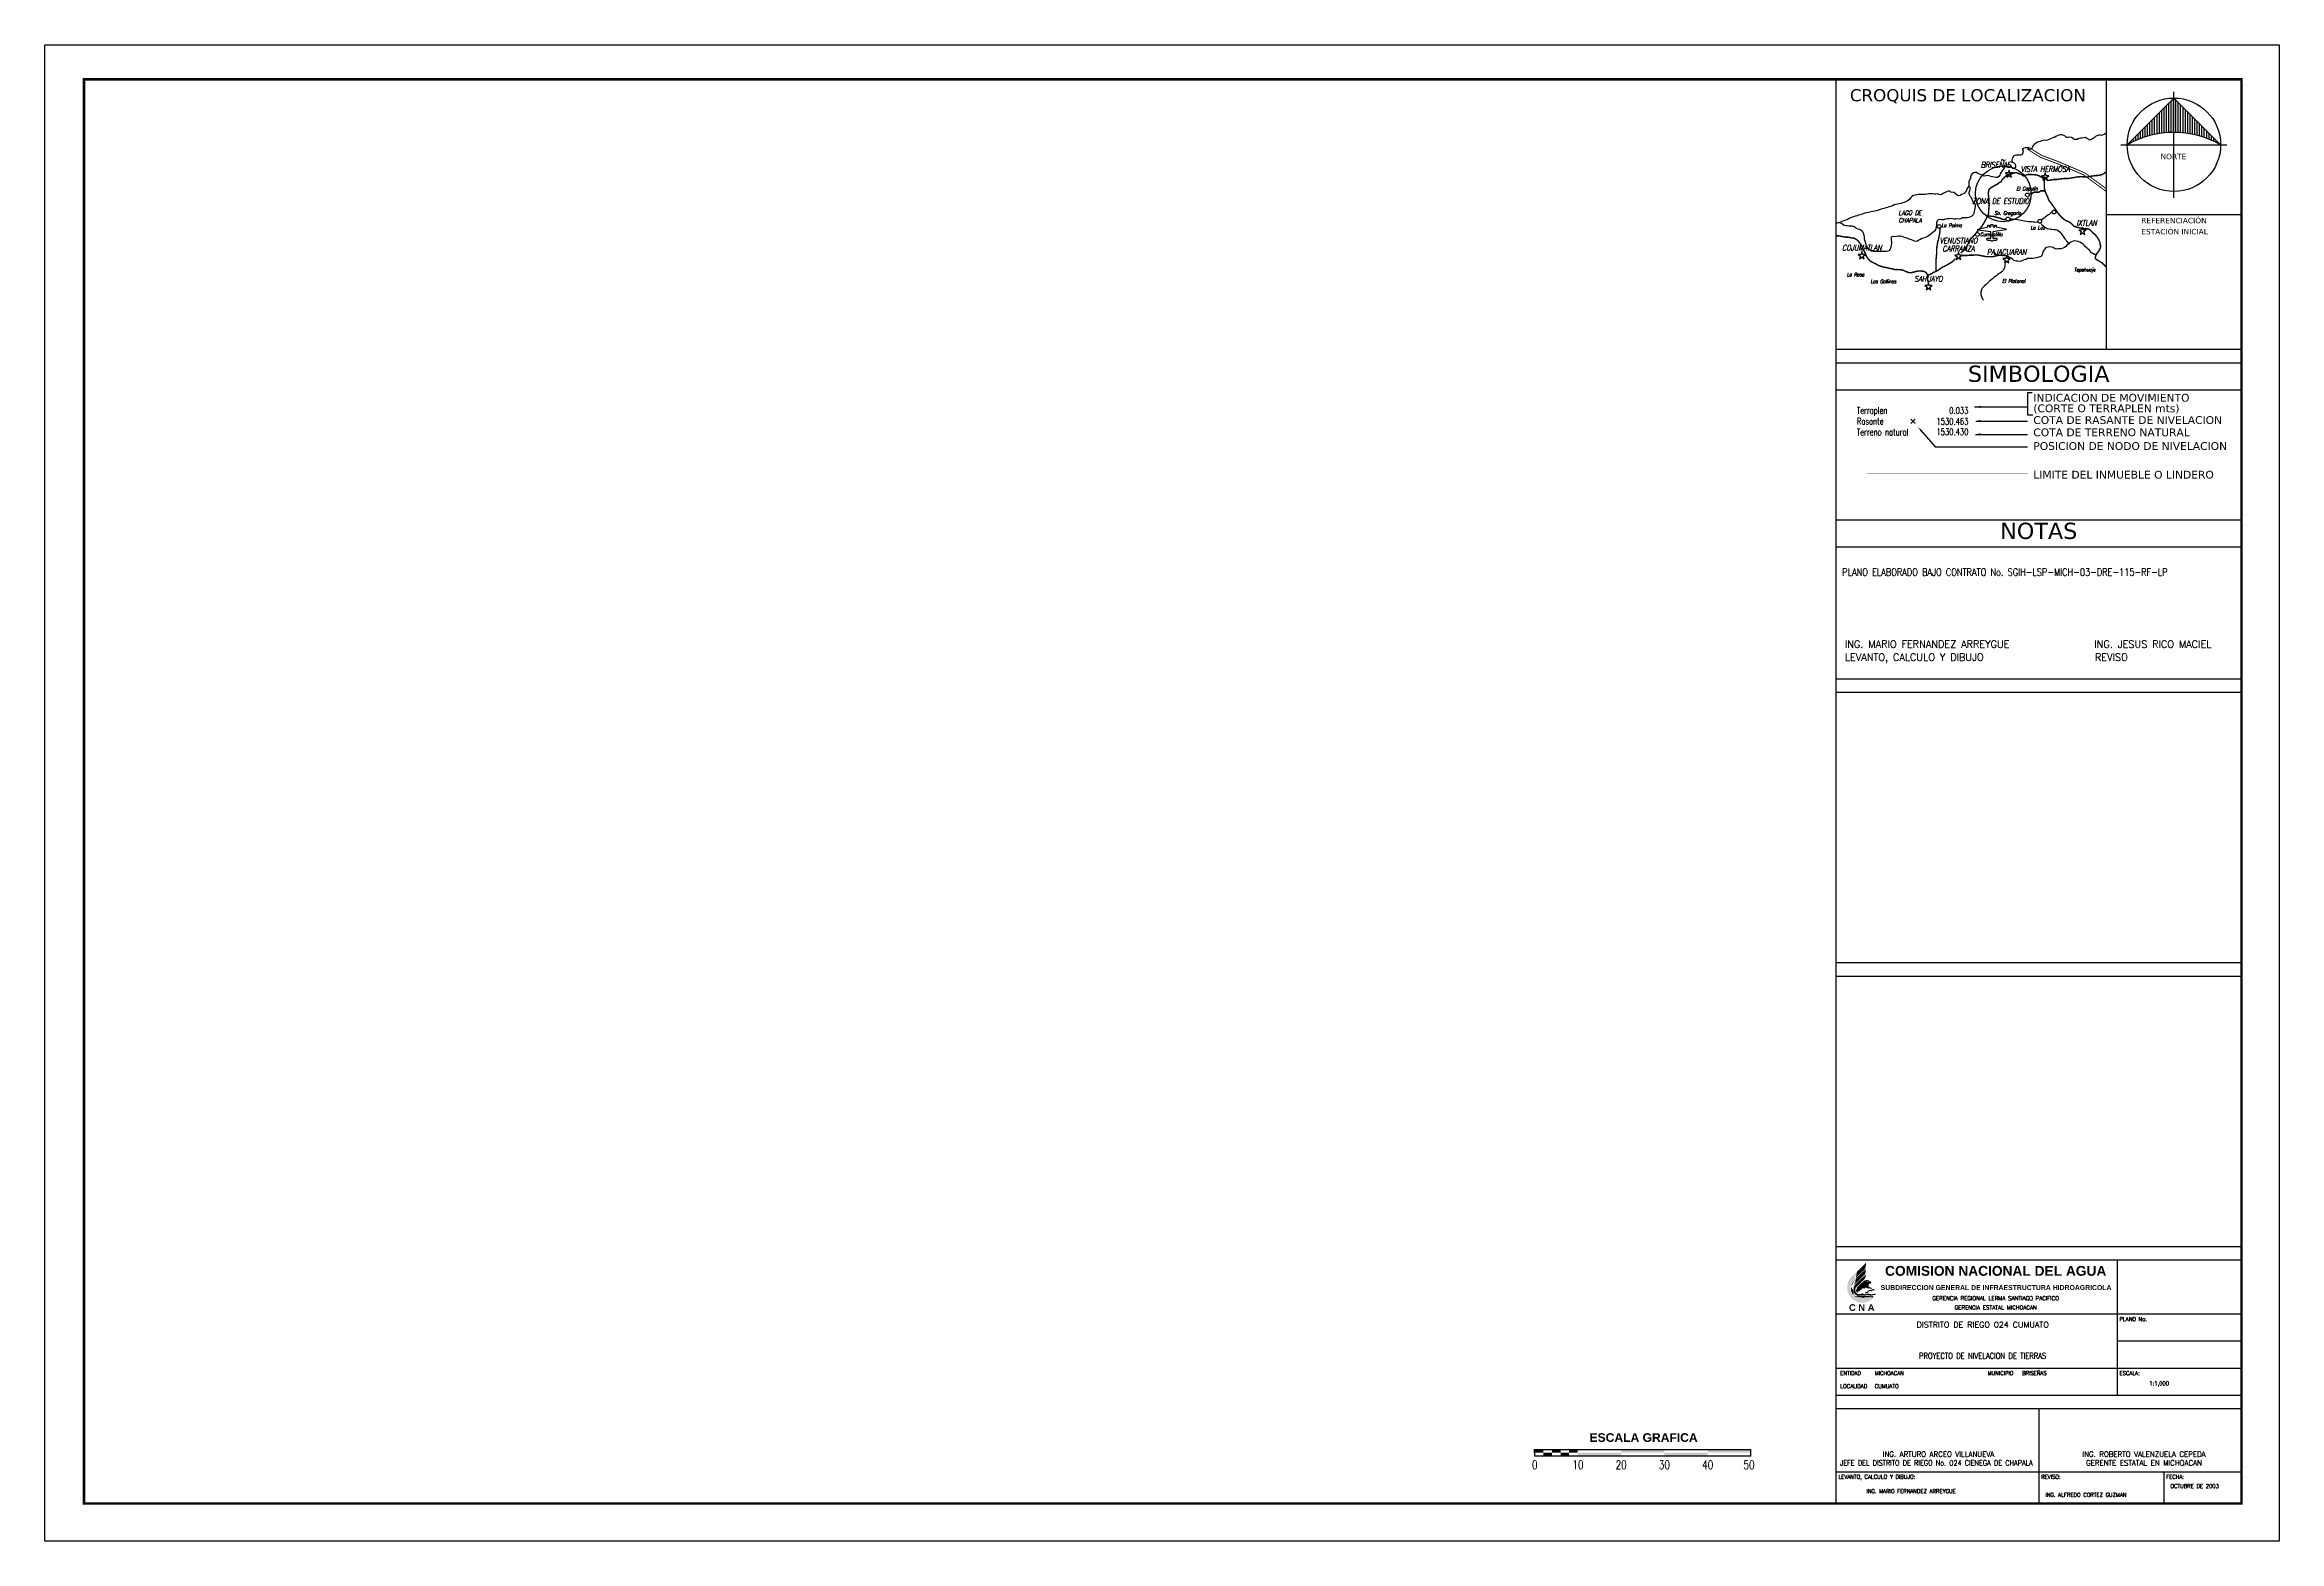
# Model space of a CAD drawing. Extents: x -258 to 258, y -173 to 173.
import ezdxf
from ezdxf.enums import TextEntityAlignment as Align

# ---------------------------------------------------------------- set-up
doc = ezdxf.new("R2010")
doc.units = 0
doc.header["$MEASUREMENT"] = 0
doc.header["$PDMODE"] = 3
doc.header["$PDSIZE"] = 0.5
doc.layers.get('0').update_dxf_attribs({"linetype": 'CONTINUOUS'})
for name, color, linetype in [('cotas', 7, 'CONTINUOUS'), ('CURVASTN', 3, 'CONTINUOUS'), ('LINEALMP', 3, 'CONTINUOUS'), ('PP', 7, 'CONTINUOUS'), ('prov', 7, 'CONTINUOUS')]:
    doc.layers.add(name, color=color, linetype=linetype)
doc.styles.add('ROMANS', font='romans.shx')
doc.styles.add('SANSSERIFBOLD', font='SASB____.pfb')
doc.styles.add('SS', font='verdana.TTF', dxfattribs={"width": 0.9})

# ---------------------------------------------------------------- blocks, each defined once
blk = doc.blocks.new('CITY')
blk.add_lwpolyline([(-1.01, -1.39), (0, -0.66), (1.01, -1.39), (0.62, -0.2), (1.63, 0.53), (0.39, 0.53), (0, 1.72), (-0.39, 0.53), (-1.63, 0.53), (-0.62, -0.2)], close=True)
at = {"style": 'ROMANS', "oblique": 12, "width": 0.75}
blk.add_attdef('CIUDAD', text='', height=2.5, dxfattribs=at).set_placement((0, 2.22), align=Align.CENTER)
blk = doc.blocks.new('terraplenn')
at = {"layer": 'cotas', "color": 5}
blk.add_point((0, 0), dxfattribs=at)
at = {"layer": 'cotas', "color": 5, "style": 'ROMANS', "width": 0.75}
for s, p in [('Terraplen', (-4.06, 0.55)), ('Rasante', (-4.06, -0.23)), ('Terreno natural', (-4.06, -1.01))]:
    blk.add_text(s, height=0.48, dxfattribs=at).set_placement(p)
at = {"layer": 'cotas', "color": 5, "style": 'ROMANS', "width": 0.75, "flags": 4}
for tag, p in [('TERRAPLEN', (4, 0.54)), ('RASANTE', (4, -0.24)), ('TERRENONATURAL', (4, -1))]:
    blk.add_attdef(tag, text='', height=0.48, dxfattribs=at).set_placement(p, align=Align.RIGHT)

msp = doc.modelspace()

# ---------------------------------------------------------------- hatches: boundary and pattern name
at = {"layer": 'PP'}
h = msp.add_hatch(dxfattribs=at)
h.set_pattern_fill('LINE', scale=4.374944, angle=90, style=0)
h.set_pattern_definition([(90, (-300.42614, -197.4655), (-0.54686806, 1e-12), [])])
edge = h.paths.add_edge_path()
edge.add_arc((233.94, 130.88), 21.86, 60.3716, 119.6284, ccw=False)
edge.add_line((244.75, 149.88), (233.94, 160.69))
edge.add_line((233.94, 160.69), (223.14, 149.88))
for points in [[(160.46, -110.89), (159.45, -111.81), (159.39, -111.87), (159.32, -111.93), (159.26, -112), (159.21, -112.06), (159.15, -112.13), (159.09, -112.2), (159.04, -112.27), (158.99, -112.34), (158.94, -112.41), (158.89, -112.48), (158.85, -112.56), (158.8, -112.64), (158.76, -112.71), (158.73, -112.79), (158.69, -112.87), (158.66, -112.95), (158.63, -113.04), (158.6, -113.12), (158.57, -113.2), (158.54, -113.29), (158.52, -113.37), (158.5, -113.46), (158.49, -113.54), (158.47, -113.63), (158.46, -113.71), (158.44, -113.81), (158.43, -113.9), (158.42, -113.99), (158.41, -114.09), (158.41, -114.18), (158.41, -114.27), (158.41, -114.37), (158.41, -114.46), (158.41, -114.55), (158.42, -114.65), (158.43, -114.74), (158.44, -114.83), (158.46, -114.92), (158.48, -115.02), (158.5, -115.11), (158.52, -115.2), (158.54, -115.29), (158.57, -115.38), (158.6, -115.47), (158.63, -115.55), (158.67, -115.64), (158.7, -115.73), (158.74, -115.81), (158.78, -115.9), (158.83, -115.98), (158.87, -116.06), (158.92, -116.14), (158.97, -116.22), (159.02, -116.3), (159.08, -116.37), (159.13, -116.45), (159.19, -116.52), (159.25, -116.59), (159.31, -116.66), (159.38, -116.73), (159.44, -116.8), (159.51, -116.86), (159.58, -116.92), (159.65, -116.99), (159.72, -117.04), (159.79, -117.1), (159.87, -117.16), (159.94, -117.21), (160.02, -117.27), (160.1, -117.32), (160.18, -117.37), (160.26, -117.42), (160.34, -117.46), (160.42, -117.5), (160.51, -117.54), (160.59, -117.58), (160.68, -117.62), (160.77, -117.65), (160.85, -117.69), (160.94, -117.71), (161.03, -117.74), (161.12, -117.76), (161.22, -117.78), (161.31, -117.8), (161.4, -117.82), (161.49, -117.83), (161.58, -117.84), (161.68, -117.85), (161.77, -117.86), (161.86, -117.86), (161.96, -117.86), (162.05, -117.86), (162.14, -117.85), (162.24, -117.85), (162.33, -117.84), (162.42, -117.82), (162.51, -117.81), (162.61, -117.79), (162.7, -117.77), (162.79, -117.75), (162.88, -117.72), (162.97, -117.7), (163.06, -117.67), (163.14, -117.63), (163.23, -117.59), (163.32, -117.56), (163.4, -117.52), (163.48, -117.48), (163.57, -117.43), (163.65, -117.38), (163.73, -117.34), (163.81, -117.28), (163.88, -117.23), (163.96, -117.18), (164.03, -117.12), (164.1, -117.06), (164.17, -117), (164.24, -116.93), (164.31, -116.87), (164.37, -116.8), (164.44, -116.73), (164.41, -116.72), (164.38, -116.71), (164.35, -116.71), (164.33, -116.71), (164.3, -116.7), (164.27, -116.7), (164.22, -116.7), (164.17, -116.71), (164.11, -116.71), (164.06, -116.72), (164.01, -116.73), (163.96, -116.74), (163.91, -116.76), (163.86, -116.78), (163.82, -116.8), (163.78, -116.81), (163.75, -116.82), (163.71, -116.84), (163.68, -116.84), (163.64, -116.85), (163.6, -116.85), (163.57, -116.85), (163.53, -116.85), (163.49, -116.85), (163.46, -116.84), (163.42, -116.83), (163.39, -116.82), (163.29, -116.79), (163.2, -116.76), (163.1, -116.74), (163.01, -116.72), (162.97, -116.71), (162.94, -116.7), (162.9, -116.69), (162.86, -116.69), (162.82, -116.68), (162.78, -116.69), (162.75, -116.69), (162.71, -116.69), (162.67, -116.7), (162.64, -116.71), (162.6, -116.72), (162.56, -116.74), (162.52, -116.76), (162.47, -116.79), (162.42, -116.81), (162.37, -116.82), (162.32, -116.84), (162.28, -116.85), (162.24, -116.86), (162.2, -116.86), (162.16, -116.86), (162.12, -116.86), (162.09, -116.86), (162.05, -116.85), (162.01, -116.85), (161.97, -116.83), (161.93, -116.82), (161.9, -116.81), (161.86, -116.79), (161.83, -116.77), (161.79, -116.75), (161.75, -116.74), (161.71, -116.73), (161.68, -116.72), (161.64, -116.71), (161.6, -116.7), (161.56, -116.7), (161.52, -116.7), (161.48, -116.71), (161.44, -116.71), (161.38, -116.73), (161.32, -116.74), (161.26, -116.75), (161.19, -116.76), (161.13, -116.76), (161.07, -116.76), (161, -116.76), (160.94, -116.76), (160.87, -116.75), (160.81, -116.75), (160.74, -116.74), (160.68, -116.73), (160.61, -116.71), (160.55, -116.69), (160.49, -116.68), (160.43, -116.65), (160.37, -116.63), (160.31, -116.6), (160.25, -116.58), (160.19, -116.55), (160.13, -116.51), (160.08, -116.48), (160.02, -116.44), (159.97, -116.4), (159.92, -116.36), (159.87, -116.32), (159.82, -116.28), (159.78, -116.23), (159.73, -116.18), (159.69, -116.13), (159.65, -116.08), (159.61, -116.03), (159.57, -115.97), (159.52, -115.9), (159.48, -115.83), (159.44, -115.76), (159.41, -115.7), (159.37, -115.63), (159.34, -115.55), (159.31, -115.48), (159.28, -115.41), (159.26, -115.33), (159.23, -115.26), (159.21, -115.18), (159.19, -115.11), (159.18, -115.03), (159.17, -114.95), (159.15, -114.88), (159.14, -114.81), (159.14, -114.74), (159.13, -114.67), (159.13, -114.6), (159.13, -114.53), (159.13, -114.46), (159.14, -114.39), (159.14, -114.32), (159.15, -114.25), (159.17, -114.18), (159.18, -114.11), (159.2, -114.04), (159.22, -113.97), (159.25, -113.88), (159.28, -113.78), (159.32, -113.69), (159.35, -113.6), (159.39, -113.51), (159.43, -113.42), (159.48, -113.33), (159.52, -113.25), (159.57, -113.16), (159.62, -113.08), (159.67, -113), (159.73, -112.91), (159.78, -112.83), (159.84, -112.76), (159.91, -112.68), (159.97, -112.6), (160.03, -112.53), (160.1, -112.46), (160.17, -112.39), (160.24, -112.32)], [(162.64, -111.32), (162.65, -111.29), (162.67, -111.35), (162.68, -111.4), (162.68, -111.46), (162.69, -111.52), (162.69, -111.57), (162.69, -111.63), (162.69, -111.69), (162.69, -111.75), (162.68, -111.8), (162.67, -111.86), (162.66, -111.92), (162.65, -111.97), (162.63, -112.03), (162.61, -112.08), (162.59, -112.14), (162.57, -112.19), (162.54, -112.24), (162.51, -112.29), (162.48, -112.34), (160.58, -114.19), (160.55, -114.22), (160.52, -114.25), (160.49, -114.29), (160.46, -114.32), (160.43, -114.36), (160.41, -114.4), (160.39, -114.44), (160.37, -114.48), (160.35, -114.53), (160.34, -114.57), (160.33, -114.61), (160.32, -114.66), (160.31, -114.7), (160.31, -114.75), (160.3, -114.79), (160.3, -114.84), (160.3, -114.89), (160.3, -114.94), (160.3, -114.99), (160.3, -115.04), (160.31, -115.09), (160.31, -115.14), (160.32, -115.19), (160.34, -115.24), (160.35, -115.29), (160.37, -115.34), (160.39, -115.38), (160.41, -115.43), (160.44, -115.47), (160.46, -115.52), (160.49, -115.56), (160.52, -115.6), (160.56, -115.64), (160.59, -115.67), (160.63, -115.71), (160.67, -115.74), (160.71, -115.77), (160.75, -115.8), (160.79, -115.83), (160.83, -115.85), (160.89, -115.87), (160.95, -115.88), (161, -115.88), (161.06, -115.88), (161.12, -115.88), (161.18, -115.88), (161.23, -115.88), (161.29, -115.87), (161.35, -115.86), (161.46, -115.84), (161.57, -115.81), (161.69, -115.79), (161.8, -115.76), (161.83, -115.75), (161.87, -115.74), (161.9, -115.73), (161.93, -115.73), (161.97, -115.72), (162, -115.72), (162.04, -115.73), (162.07, -115.73), (162.1, -115.74), (162.13, -115.75), (162.16, -115.76), (162.19, -115.78), (162.22, -115.8), (162.32, -115.84), (162.41, -115.87), (162.51, -115.91), (162.55, -115.91), (162.59, -115.91), (162.63, -115.9), (162.67, -115.9), (162.71, -115.89), (162.74, -115.88), (162.78, -115.87), (162.81, -115.85), (162.86, -115.83), (162.91, -115.81), (162.96, -115.8), (163.01, -115.78), (163.06, -115.77), (163.11, -115.76), (163.16, -115.76), (163.21, -115.76), (163.26, -115.76), (163.31, -115.76), (163.36, -115.76), (163.41, -115.77), (163.46, -115.78), (163.51, -115.79), (163.62, -115.82), (163.72, -115.85), (163.83, -115.89), (163.87, -115.9), (163.91, -115.91), (163.95, -115.92), (163.99, -115.92), (164.03, -115.92), (164.07, -115.92), (164.11, -115.91), (164.15, -115.9), (164.19, -115.89), (164.28, -115.87), (164.36, -115.85), (164.45, -115.84), (164.54, -115.82), (164.63, -115.81), (164.72, -115.8), (164.81, -115.79), (164.9, -115.79), (164.91, -115.78), (164.93, -115.78), (164.94, -115.78), (164.95, -115.78), (164.96, -115.79), (164.98, -115.79), (164.99, -115.8), (164.99, -115.81), (165, -115.82), (165, -115.85), (164.99, -115.88), (164.97, -115.91), (164.96, -115.94), (164.94, -115.97), (164.92, -115.99), (164.9, -116.01), (164.88, -116.04), (164.86, -116.05), (164.78, -116.06), (164.7, -116.06), (164.62, -116.07), (164.54, -116.08), (164.46, -116.09), (164.38, -116.11), (164.3, -116.13), (164.22, -116.15), (164.15, -116.17), (164.07, -116.2), (164.04, -116.21), (164, -116.22), (163.97, -116.23), (163.93, -116.24), (163.9, -116.24), (163.86, -116.24), (163.82, -116.24), (163.79, -116.24), (163.75, -116.24), (163.71, -116.23), (163.68, -116.22), (163.65, -116.2), (163.61, -116.19), (163.55, -116.17), (163.5, -116.15), (163.44, -116.13), (163.38, -116.12), (163.32, -116.11), (163.26, -116.1), (163.19, -116.09), (163.14, -116.09), (163.09, -116.09), (163.04, -116.09), (162.99, -116.1), (162.93, -116.11), (162.88, -116.12), (162.83, -116.13), (162.78, -116.15), (162.73, -116.17), (162.68, -116.19), (162.64, -116.2), (162.6, -116.21), (162.56, -116.22), (162.52, -116.23), (162.48, -116.23), (162.44, -116.24), (162.4, -116.23), (162.36, -116.23), (162.32, -116.23), (162.28, -116.22), (162.24, -116.21), (162.2, -116.2), (162.16, -116.18), (162.09, -116.15), (162.03, -116.13), (161.95, -116.11), (161.88, -116.09), (161.81, -116.07), (161.74, -116.05), (161.68, -116.06), (161.62, -116.06), (161.57, -116.07), (161.51, -116.08), (161.45, -116.09), (161.39, -116.11), (161.34, -116.12), (161.28, -116.14), (161.24, -116.16), (161.19, -116.17), (161.14, -116.18), (161.09, -116.18), (161.05, -116.19), (161, -116.19), (160.95, -116.19), (160.9, -116.19), (160.85, -116.19), (160.81, -116.18), (160.76, -116.17), (160.71, -116.15), (160.67, -116.14), (160.62, -116.12), (160.58, -116.1), (160.54, -116.08), (160.5, -116.05), (160.46, -116.02), (160.42, -115.99), (160.37, -115.95), (160.33, -115.92), (160.3, -115.88), (160.26, -115.84), (160.22, -115.8), (160.19, -115.75), (160.16, -115.71), (160.13, -115.66), (160.1, -115.62), (160.07, -115.57), (160.05, -115.52), (160.03, -115.47), (160.01, -115.42), (160, -115.37), (159.98, -115.31), (159.97, -115.26), (159.96, -115.21), (159.95, -115.15), (159.95, -115.1), (159.95, -115.04), (159.95, -114.99), (159.95, -114.93), (159.95, -114.86), (159.94, -114.8), (159.94, -114.73), (159.94, -114.66), (159.95, -114.59), (159.96, -114.52), (159.97, -114.45), (159.98, -114.38), (159.99, -114.32), (160.01, -114.25), (160.03, -114.18), (160.05, -114.12), (160.07, -114.05), (160.1, -113.99), (160.13, -113.93), (160.16, -113.87), (160.2, -113.81), (160.23, -113.75), (160.27, -113.69), (160.31, -113.63), (160.35, -113.58), (162.61, -111.39), (162.62, -111.36)], [(160.45, -112.25), (160.43, -112.28), (160.42, -112.31), (160.4, -112.33), (160.39, -112.37), (160.38, -112.4), (160.37, -112.43), (160.36, -112.46), (160.19, -113.56), (162.35, -111.47), (162.38, -111.42), (162.42, -111.38), (162.46, -111.33), (162.49, -111.28), (162.52, -111.22), (162.55, -111.17), (162.57, -111.12), (162.6, -111.06), (162.62, -111.01), (162.64, -110.95), (162.66, -110.89), (162.67, -110.83), (162.68, -110.77), (162.69, -110.71), (162.7, -110.65), (162.7, -110.6), (162.71, -110.53), (162.7, -110.48), (162.7, -110.42), (162.7, -110.36), (162.69, -110.3), (162.68, -110.24), (162.67, -110.18), (162.65, -110.12), (162.63, -110.06), (162.61, -110.1), (162.59, -110.14), (162.56, -110.18), (162.53, -110.22), (162.5, -110.25), (162.47, -110.28), (162.43, -110.32), (160.5, -112.2), (160.47, -112.22)], [(162.43, -110.17), (162.47, -110.1), (162.5, -110.03), (162.54, -109.97), (162.57, -109.9), (162.59, -109.83), (162.62, -109.76), (162.64, -109.68), (162.66, -109.61), (162.68, -109.54), (162.7, -109.47), (162.71, -109.39), (162.72, -109.32), (162.73, -109.24), (162.74, -109.17), (162.75, -109.09), (162.75, -109.02), (162.75, -108.94), (162.75, -108.87), (162.74, -108.79), (162.73, -108.72), (162.72, -108.64), (162.71, -108.57), (162.7, -108.49), (162.68, -108.54), (162.67, -108.59), (162.65, -108.63), (162.63, -108.68), (162.61, -108.72), (162.58, -108.77), (162.56, -108.81), (162.53, -108.85), (162.5, -108.89), (162.47, -108.93), (162.43, -108.96), (160.74, -110.61), (160.72, -110.64), (160.69, -110.66), (160.68, -110.69), (160.66, -110.72), (160.64, -110.75), (160.63, -110.78), (160.62, -110.81), (160.61, -110.84), (160.61, -110.87), (160.41, -112.13)], [(161.18, -113.85), (161.28, -113.77), (161.28, -113.76), (161.27, -113.75), (161.26, -113.74), (161.25, -113.73), (161.24, -113.72), (161.23, -113.72), (161.32, -113.64), (161.41, -113.56), (161.5, -113.48), (161.59, -113.4), (161.68, -113.33), (161.77, -113.26), (161.87, -113.19), (161.97, -113.12), (162.07, -113.05), (162.17, -112.98), (162.17, -112.96), (162.17, -112.94), (162.16, -112.92), (162.16, -112.9), (162.15, -112.89), (162.14, -112.87), (162.12, -112.85), (162.19, -112.82), (162.26, -112.79), (162.33, -112.76), (162.4, -112.74), (162.48, -112.71), (162.55, -112.69), (162.62, -112.67), (162.7, -112.66), (162.77, -112.64), (162.84, -112.63), (162.92, -112.62), (163, -112.61), (163.07, -112.61), (163.15, -112.61), (163.22, -112.61), (163.3, -112.61), (163.32, -112.62), (163.33, -112.63), (163.35, -112.64), (163.36, -112.65), (163.37, -112.67), (163.38, -112.68), (163.39, -112.7), (163.39, -112.72), (163.39, -112.74), (163.39, -112.75), (163.39, -112.77), (163.38, -112.79), (163.37, -112.81), (163.36, -112.82), (163.35, -112.83), (163.33, -112.85), (163.31, -112.85), (163.27, -112.86), (163.22, -112.86), (163.17, -112.86), (163.13, -112.86), (163.08, -112.87), (163.04, -112.87), (163, -112.88), (163.01, -112.92), (163.05, -112.95), (163.09, -112.96), (163.13, -112.99), (163.17, -112.97), (163.19, -112.95), (163.21, -112.93), (163.23, -112.91), (163.25, -112.9), (163.27, -112.89), (163.29, -112.88), (163.32, -112.87), (163.34, -112.87), (163.36, -112.86), (163.39, -112.86), (163.41, -112.87), (163.46, -112.86), (163.5, -112.87), (163.55, -112.87), (163.6, -112.88), (163.65, -112.88), (163.69, -112.89), (163.74, -112.91), (163.76, -112.92), (163.78, -112.93), (163.81, -112.94), (163.83, -112.95), (163.85, -112.97), (163.86, -112.99), (163.88, -113.01), (163.89, -113.03), (163.9, -113.05), (163.92, -113.11), (163.94, -113.16), (163.95, -113.21), (163.96, -113.24), (163.96, -113.26), (163.96, -113.29), (163.96, -113.31), (163.95, -113.34), (163.95, -113.36), (163.92, -113.42), (163.9, -113.48), (163.87, -113.54), (163.85, -113.53), (163.84, -113.51), (163.83, -113.49), (163.82, -113.47), (163.81, -113.45), (163.8, -113.43), (163.8, -113.42), (163.79, -113.4), (163.78, -113.39), (163.77, -113.38), (163.75, -113.37), (163.74, -113.37), (163.72, -113.36), (163.7, -113.36), (163.68, -113.36), (163.67, -113.37), (163.65, -113.37), (163.63, -113.38), (163.62, -113.39), (163.6, -113.4), (163.57, -113.44), (163.53, -113.49), (163.5, -113.53), (163.47, -113.57), (163.44, -113.62), (163.42, -113.67), (163.39, -113.71), (163.38, -113.77), (163.36, -113.83), (163.35, -113.88), (163.35, -113.94), (163.34, -114), (163.34, -114.06), (163.34, -114.11), (163.34, -114.17), (163.34, -114.23), (163.34, -114.24), (163.35, -114.25), (163.35, -114.26), (163.36, -114.27), (163.37, -114.28), (163.38, -114.28), (163.39, -114.28), (163.4, -114.28), (163.41, -114.28), (163.42, -114.28), (163.46, -114.27), (163.5, -114.26), (163.54, -114.26), (163.58, -114.26), (163.62, -114.26), (163.65, -114.26), (163.69, -114.27), (163.73, -114.28), (163.77, -114.29), (163.81, -114.3), (163.84, -114.32), (163.87, -114.34), (163.91, -114.36), (163.94, -114.38), (163.97, -114.4), (164, -114.43), (164.02, -114.46), (164.05, -114.49), (164.07, -114.52), (164.09, -114.55), (164.11, -114.58), (164.13, -114.62), (163.93, -114.74), (163.9, -114.71), (163.88, -114.68), (163.85, -114.66), (163.82, -114.64), (163.79, -114.62), (163.76, -114.6), (163.73, -114.58), (163.69, -114.57), (163.66, -114.55), (163.62, -114.55), (163.59, -114.54), (163.55, -114.53), (163.51, -114.53), (163.48, -114.53), (163.44, -114.54), (163.41, -114.54), (163.37, -114.55), (163.33, -114.56), (163.3, -114.58), (163.27, -114.59), (163.24, -114.61), (163.18, -114.57), (163.12, -114.53), (163.06, -114.49), (163.04, -114.47), (163.02, -114.46), (163, -114.44), (162.97, -114.43), (162.95, -114.42), (162.92, -114.41), (162.89, -114.4), (162.87, -114.4), (162.84, -114.4), (162.81, -114.4), (162.79, -114.4), (162.76, -114.4), (162.73, -114.4), (162.7, -114.4), (162.67, -114.41), (162.64, -114.41), (162.61, -114.42), (162.58, -114.44), (162.56, -114.45), (162.53, -114.47), (162.51, -114.48), (162.49, -114.51), (162.47, -114.53), (162.45, -114.55), (162.44, -114.58), (162.42, -114.6), (162.41, -114.63), (162.39, -114.61), (162.36, -114.59), (162.33, -114.57), (162.3, -114.56), (162.27, -114.55), (162.24, -114.54), (162.2, -114.53), (162.17, -114.53), (162.14, -114.52), (162.11, -114.52), (162.07, -114.53), (162.04, -114.53), (162.01, -114.54), (161.97, -114.55), (161.94, -114.56), (161.91, -114.57), (161.88, -114.59), (161.85, -114.6), (161.83, -114.62), (161.8, -114.64), (161.78, -114.67), (161.75, -114.69), (161.73, -114.72), (161.71, -114.75), (161.7, -114.78), (161.68, -114.81), (161.67, -114.84), (161.66, -114.87), (161.65, -114.9), (161.65, -114.93), (161.62, -114.93), (161.6, -114.93), (161.57, -114.92), (161.55, -114.93), (161.52, -114.93), (161.5, -114.93), (161.47, -114.94), (161.45, -114.95), (161.42, -114.97), (161.4, -114.98), (161.38, -115), (161.36, -115.01), (161.35, -115.04), (161.33, -115.06), (161.32, -115.08), (161.31, -115.1), (161.3, -115.13), (161.29, -115.15), (161.29, -115.18), (161.29, -115.21), (161.29, -115.23), (161.26, -115.22), (161.23, -115.22), (161.2, -115.21), (161.16, -115.21), (161.13, -115.21), (161.1, -115.22), (161.07, -115.22), (161.04, -115.23), (161.01, -115.24), (160.98, -115.26), (160.95, -115.28), (160.93, -115.3), (160.9, -115.32), (160.88, -115.34), (160.86, -115.36), (160.84, -115.39), (160.83, -115.42), (160.81, -115.45), (160.8, -115.48), (160.79, -115.51), (160.79, -115.54), (160.79, -115.57), (160.75, -115.55), (160.72, -115.53), (160.69, -115.51), (160.66, -115.48), (160.64, -115.46), (160.61, -115.43), (160.59, -115.4), (160.56, -115.37), (160.55, -115.33), (160.53, -115.3), (160.51, -115.27), (160.5, -115.23), (160.49, -115.19), (160.48, -115.16), (160.47, -115.12), (160.47, -115.08), (160.47, -115.04), (160.47, -115), (160.47, -114.97), (160.47, -114.93), (160.48, -114.9), (160.48, -114.86), (160.49, -114.83), (160.5, -114.8), (160.51, -114.77), (160.52, -114.74), (160.54, -114.71), (160.55, -114.69), (160.57, -114.66), (160.6, -114.64), (160.62, -114.62), (160.64, -114.6), (160.67, -114.58), (160.7, -114.56), (160.72, -114.54), (160.72, -114.52), (160.71, -114.49), (160.7, -114.47), (160.69, -114.45), (160.68, -114.42), (160.66, -114.4), (160.64, -114.38), (160.62, -114.37), (160.71, -114.28), (160.8, -114.19), (160.9, -114.1), (160.99, -114.02), (161.09, -113.93)], [(163.1, -115.3), (163.08, -115.33), (163.04, -115.33), (163.01, -115.33), (162.97, -115.33), (162.93, -115.34), (162.89, -115.35), (162.86, -115.36), (162.82, -115.37), (162.78, -115.39), (162.75, -115.4), (162.72, -115.42), (162.69, -115.44), (162.66, -115.47), (162.63, -115.49), (162.6, -115.52), (162.58, -115.55), (162.55, -115.58), (162.53, -115.61), (162.51, -115.65), (162.5, -115.69), (162.63, -115.8), (162.66, -115.77), (162.68, -115.75), (162.71, -115.72), (162.74, -115.7), (162.77, -115.68), (162.8, -115.66), (162.83, -115.64), (162.86, -115.63), (162.9, -115.61), (162.93, -115.6), (162.97, -115.59), (163.01, -115.59), (163.04, -115.59), (163.08, -115.58), (163.12, -115.59), (163.15, -115.59), (163.19, -115.6), (163.2, -115.56), (163.21, -115.52), (163.23, -115.49), (163.24, -115.45), (163.26, -115.42), (163.29, -115.39), (163.31, -115.36), (163.33, -115.33), (163.36, -115.3), (163.39, -115.28), (163.42, -115.25), (163.45, -115.23), (163.48, -115.21), (163.52, -115.2), (163.55, -115.18), (163.59, -115.17), (163.62, -115.15), (163.66, -115.15), (163.7, -115.14), (163.73, -115.14), (163.77, -115.13), (163.81, -115.14), (163.85, -115.14), (163.89, -115.14), (163.93, -115.15), (163.96, -115.16), (164, -115.18), (164.03, -115.19), (164.07, -115.21), (164.1, -115.23), (164.11, -115.2), (164.13, -115.17), (164.15, -115.14), (164.17, -115.12), (164.19, -115.1), (164.21, -115.07), (164.24, -115.05), (164.26, -115.04), (164.29, -115.02), (164.32, -115.01), (164.35, -114.99), (164.38, -114.99), (164.41, -114.98), (164.44, -114.97), (164.48, -114.97), (164.51, -114.97), (164.54, -114.97), (164.57, -114.98), (164.6, -114.99), (164.63, -115), (164.66, -115.01), (164.69, -115.02), (164.77, -114.82), (164.74, -114.8), (164.71, -114.78), (164.68, -114.77), (164.64, -114.75), (164.61, -114.74), (164.57, -114.73), (164.54, -114.72), (164.5, -114.72), (164.46, -114.72), (164.43, -114.72), (164.39, -114.72), (164.35, -114.72), (164.32, -114.73), (164.28, -114.74), (164.25, -114.75), (164.21, -114.76), (164.18, -114.78), (164.15, -114.8), (164.12, -114.82), (164.09, -114.84), (164.06, -114.86), (164.04, -114.89), (164.01, -114.91), (163.99, -114.94), (163.95, -114.93), (163.91, -114.92), (163.87, -114.91), (163.83, -114.9), (163.78, -114.9), (163.74, -114.9), (163.7, -114.9), (163.66, -114.9), (163.62, -114.91), (163.57, -114.92), (163.53, -114.93), (163.49, -114.94), (163.46, -114.96), (163.42, -114.97), (163.38, -114.99), (163.35, -115.02), (163.31, -115.04), (163.28, -115.07), (163.25, -115.09), (163.22, -115.12), (163.19, -115.15), (163.16, -115.19), (163.14, -115.22), (163.12, -115.26)]]:
    msp.add_hatch(color=7, dxfattribs=at).paths.add_polyline_path(points)
h = msp.add_hatch(color=7, dxfattribs=at)
edge = h.paths.add_edge_path()
edge.add_arc((164.26, -117.3), 0.699, 70.1397, 111.1988)
edge.add_arc((163.55, -115.34), 1.39, 257.5414, 289.354, ccw=False)
edge.add_arc((163.5, -115.29), 1.42, 247.1582, 260.031, ccw=False)
edge.add_arc((162.82, -116.82), 0.251, 58.901, 121.099)
edge.add_arc((161.93, -115.26), 1.54, 288.6908, 299.2998, ccw=False)
edge.add_arc((162.17, -115.92), 0.843, 254.4558, 287.5873, ccw=False)
edge.add_arc((163.31, -112.95), 4.02, 247.0514, 250.1811, ccw=False)
edge.add_arc((161.47, -117.37), 0.77, 69.2063, 112.7951)
edge.add_arc((161.01, -115.86), 0.813, 257.7802, 281.2279, ccw=False)
edge.add_arc((161.08, -114.99), 1.68, 222.9868, 261.8513, ccw=False)
edge.add_arc((161.59, -114.6), 2.33, 169.7797, 221.4472, ccw=False)
edge.add_arc((162.59, -114.86), 3.35, 135.0001, 168.3677, ccw=False)
edge.add_line((160.22, -112.49), (159.91, -114.36))
edge.add_arc((161.88, -114.83), 2.02, 166.524, 205.5148)
edge.add_arc((161.21, -115.03), 1.34, 210.181, 243.5741)
edge.add_arc((160.91, -114.72), 1.54, 258.9098, 279.9198)
edge.add_arc((160.8, -113.11), 3.15, 276.9583, 284.5047)
edge.add_arc((161.68, -116.6), 0.453, 69.1203, 102.7528, ccw=False)
edge.add_arc((163.55, -111.83), 4.67, 248.5707, 254.5602)
edge.add_arc((162.45, -115.82), 0.526, 254.7048, 290.38)
edge.add_arc((164.73, -122.73), 6.75, 105.0357, 108.1007, ccw=False)
edge.add_arc((163.1, -116.91), 0.705, 69.5621, 99.6871, ccw=False)
edge.add_arc((163.83, -115.26), 1.1, 243.6665, 269.1637)
edge.add_arc((163.82, -115.39), 0.973, 269.918, 299.284)
edge.add_arc((164.52, -116.79), 0.594, 63.0629, 112.3018, ccw=False)
edge.add_arc((164.16, -116.09), 0.655, 301.8523, 344.6809, ccw=False)

# ---------------------------------------------------------------- linework, layer by layer
for points in [[(218.32, 152.61), (218.27, 152.56), (217.94, 152.34), (217.62, 152.16), (217.23, 152.05), (216.87, 152.07), (216.49, 152.07), (216.1, 151.98), (215.8, 151.76), (215.5, 151.5), (215.14, 151.28), (214.82, 151.08), (214.46, 150.96), (214.18, 151.21), (213.85, 151.36), (213.49, 151.53), (213.1, 151.47), (212.69, 151.43), (212.31, 151.4), (211.94, 151.34), (211.61, 151.14), (211.23, 151.11), (210.87, 151.08), (210.62, 151.35), (210.29, 151.54), (209.9, 151.64), (209.49, 151.57), (209.13, 151.6), (208.82, 151.87), (208.49, 152.06), (208.1, 152.19), (207.69, 152.18), (207.32, 152.07), (206.97, 151.92), (206.64, 151.76), (206.29, 151.58), (205.93, 151.47), (205.57, 151.32), (205.22, 151.18), (204.86, 151.03), (204.51, 150.89), (204.14, 150.98), (203.76, 150.91), (203.4, 150.77), (203.05, 150.65), (202.64, 150.56), (202.31, 150.39), (201.98, 150.19), (201.65, 150.02), (201.4, 149.71), (201.27, 149.36), (201.08, 149.08), (200.79, 148.82), (200.42, 148.85), (200.31, 149.2), (199.92, 149.2), (199.54, 149.14), (199.18, 149.05), (198.9, 148.8), (199.08, 148.47), (199.03, 148.05), (198.9, 147.66), (198.51, 147.5), (198.08, 147.49), (197.69, 147.51), (197.32, 147.48), (196.97, 147.34), (196.72, 147.03), (196.54, 146.69), (196.49, 146.28), (196.6, 145.89), (196.91, 145.68), (197.25, 145.43), (197.34, 145.08), (197.29, 144.67), (197.05, 144.35), (196.68, 144.37), (196.43, 144.7), (196.32, 145.06), (195.98, 145.22), (195.6, 145.21), (195.24, 145.07), (194.91, 144.85), (194.67, 144.54), (194.48, 144.2), (194.27, 143.87), (194.02, 143.57), (193.81, 143.17), (193.68, 142.82), (193.45, 142.51), (193.16, 142.28), (192.77, 142.28), (192.38, 142.38), (191.97, 142.46), (191.58, 142.53), (191.22, 142.69), (190.86, 142.77), (190.5, 142.68), (190.11, 142.65), (189.76, 142.81), (189.37, 142.91), (189.03, 143.08), (188.64, 143.23), (188.34, 143.45), (187.95, 143.47), (187.6, 143.39), (187.27, 143.19), (187.05, 142.88), (186.95, 142.44), (186.9, 142.08), (186.65, 141.8), (186.52, 141.44), (186.56, 141.08), (186.56, 140.69), (186.51, 140.31), (186.27, 140.03), (186.08, 139.7), (185.98, 139.33), (185.76, 139.03), (185.51, 138.72), (185.19, 138.52), (184.86, 138.35), (184.5, 138.18), (184.09, 138.11), (183.75, 138.3), (183.42, 138.52), (183.2, 138.85), (182.81, 138.87), (182.4, 138.89), (182.12, 139.14), (181.73, 139.16), (181.37, 139.04), (181.05, 138.84), (180.72, 138.68), (180.36, 138.5), (180.06, 138.28), (179.7, 138.36), (179.34, 138.51), (178.95, 138.48), (178.54, 138.5), (178.15, 138.53), (177.29, 138.51), (176.92, 138.48), (176.47, 138.42), (176.08, 138.36), (175.7, 138.38), (174.9, 138.36), (174.52, 138.3), (174.15, 138.25), (173.74, 138.13), (173.39, 137.95), (173.11, 137.71), (172.9, 137.34), (172.6, 137.09), (172.28, 136.86), (171.91, 136.69), (171.59, 136.52), (171.23, 136.43), (170.85, 136.32), (170.46, 136.23), (170.02, 136.14), (169.25, 135.97), (168.87, 135.79), (168.49, 135.62), (168.1, 135.51), (167.74, 135.39), (167.33, 135.3), (166.94, 135.18), (166.59, 135.1), (166.23, 134.98), (165.82, 134.83), (165.46, 134.72), (165.11, 134.6), (164.75, 134.52), (164.37, 134.43), (163.98, 134.37), (163.62, 134.31), (163.24, 134.22), (162.88, 134.13), (162.52, 134.04), (162.14, 133.93), (161.78, 133.81), (161.4, 133.67), (161.04, 133.58), (160.68, 133.49), (160.27, 133.4), (159.88, 133.26), (159.53, 133.14), (159.18, 132.97), (158.85, 132.8), (158.49, 132.63), (158.1, 132.49), (157.39, 132.2), (156.62, 131.91), (156.27, 131.82), (155.91, 131.71), (155.82, 131.68)], [(168.56, 126.2), (168.59, 126.29), (168.69, 126.71), (168.74, 127.09), (168.75, 127.46), (168.67, 127.84), (168.69, 128.6), (169.02, 128.75), (169.4, 128.71), (169.82, 128.78), (170.24, 128.85), (170.66, 128.84), (171.04, 128.76), (171.42, 128.62), (171.83, 128.48), (172.21, 128.39), (172.54, 128.22), (172.87, 128.08), (173.21, 127.95), (173.57, 127.82), (173.91, 127.69), (174.28, 127.63), (174.66, 127.71), (175, 127.91), (175.35, 128.08), (175.68, 128.28), (176.1, 128.39), (176.49, 128.51), (176.87, 128.67), (177.21, 128.88), (177.51, 129.13), (177.84, 129.4), (178.23, 129.65), (178.53, 129.89), (178.83, 130.14), (179, 130.52), (179.05, 130.89), (179.1, 131.27), (179.11, 131.65), (179.15, 132.02), (179.25, 132.39), (179.55, 132.6), (179.93, 132.68), (180.31, 132.63), (180.72, 132.62), (181.18, 132.73), (181.56, 132.81), (181.98, 132.84), (182.36, 132.88), (182.74, 132.82), (183.11, 132.78), (183.53, 132.77), (183.96, 132.8), (184.33, 132.79), (184.71, 132.87), (185.05, 133.03), (185.43, 133.03), (185.84, 133.05), (186.22, 133.05), (186.64, 133.12), (186.98, 133.29), (187.28, 133.49), (187.58, 133.73), (187.76, 134.06), (187.85, 134.44), (187.9, 134.85), (188.08, 135.61), (188.09, 135.98), (187.89, 136.33), (187.6, 136.54), (187.47, 136.88), (187.32, 137.21), (187.2, 137.56), (186.95, 137.86), (186.75, 138.19), (186.64, 138.58), (186.59, 138.95), (186.74, 139.29), (186.87, 139.65), (186.91, 140.03), (186.48, 140.27)], [(156.48, 131.88), (157.06, 131.73), (157.39, 131.51), (157.68, 131.3), (158.06, 131.21), (158.42, 131.2), (158.8, 131.15), (159.18, 131.15), (159.55, 131.17), (159.9, 131.04), (160.22, 130.83), (160.51, 130.61), (160.84, 130.47), (161.18, 130.34), (161.51, 130.18), (161.84, 130), (162.04, 129.7), (162.16, 129.31), (162.23, 128.94), (162.35, 128.6), (162.31, 128.23), (162.38, 127.8), (162.55, 127.46), (162.66, 127.08), (162.78, 126.71), (162.89, 126.33), (163.14, 126.06), (163.43, 125.85), (163.67, 125.56), (164, 125.38), (164.38, 125.32), (165.56, 125.3), (165.98, 125.25), (166.36, 125.25), (166.73, 125.28), (167.11, 125.32), (167.53, 125.31), (167.91, 125.39), (168.29, 125.54), (168.46, 125.88), (168.56, 126.2)], [(202.59, 131.93), (201.77, 131.98), (201.4, 131.98), (201.03, 132.03), (200.67, 132.03), (200.28, 132.1), (199.89, 132.15), (199.4, 132.23), (198.98, 132.33), (198.62, 132.38), (198.2, 132.46), (197.82, 132.51), (197.4, 132.59), (197.03, 132.62), (196.64, 132.67), (196.28, 132.71), (196.01, 132.71)], [(205.75, 134.23), (205.44, 134.04), (205.11, 133.8), (204.82, 133.58), (204.51, 133.36), (204.19, 133.16), (203.91, 132.9), (203.57, 132.71), (203.27, 132.48), (203.16, 132.42)], [(203.24, 131.67), (203.42, 131.36), (203.71, 131.13), (204.03, 130.92), (204.33, 130.71), (204.67, 130.56), (205.04, 130.44), (205.4, 130.38), (205.79, 130.35), (206.18, 130.33), (206.57, 130.28), (206.93, 130.18), (207.3, 130.02), (207.61, 129.71), (207.84, 129.4), (208.06, 129.11), (208.28, 128.81), (208.47, 128.47), (208.71, 128.16), (208.94, 127.88), (209.13, 127.57), (209.65, 127.01)], [(216.01, 124.59), (215.61, 124.55), (215.21, 124.72), (214.89, 124.9), (214.67, 125.22), (214.4, 125.54), (214.11, 125.78), (213.84, 126.02), (213.54, 126.32), (213.29, 126.61), (212.97, 126.87), (212.59, 127.14), (212.19, 127.35), (211.79, 127.51), (211.41, 127.62), (211.01, 127.67), (210.63, 127.58), (210.23, 127.47), (209.89, 127.25), (209.57, 126.93), (209.22, 126.64), (208.95, 126.34), (208.63, 126.12), (208.29, 125.96), (207.91, 125.85), (207.53, 125.85), (207.11, 125.79), (206.73, 125.77), (206.36, 125.92), (206.03, 126.13), (205.63, 126.24), (205.25, 126.29), (204.88, 126.23), (204.51, 126.12), (204.19, 125.91), (203.92, 125.62), (203.74, 125.29), (203.52, 124.54), (203.33, 124.16), (202.91, 123.97), (202.51, 123.83), (202.14, 123.75), (201.68, 123.64), (201.28, 123.61), (200.87, 123.61), (200.5, 123.59), (200.1, 123.55), (199.73, 123.39), (199.32, 123.28), (198.63, 123.01), (198.28, 122.93), (197.88, 123), (197.5, 122.95), (197.13, 123.05), (196.83, 123.21), (196.53, 123.51), (196.18, 123.75), (195.86, 123.93)], [(194.93, 122.46), (194.76, 121.52), (194.61, 121.16), (194.48, 120.82), (194.17, 120.53), (193.88, 120.3), (193.58, 120.09), (193.26, 119.91), (192.98, 119.64), (192.66, 119.42), (192.33, 119.16), (192.02, 118.92), (191.71, 118.66), (191.42, 118.42), (191.14, 118.16), (190.85, 117.9), (190.52, 117.59), (190.15, 117.28), (189.82, 116.99), (189.59, 116.71), (189.43, 116.32), (189.3, 115.9), (189.28, 115.53), (189.33, 115.17), (189.46, 114.78), (189.59, 114.45), (189.78, 114.14), (189.93, 113.95)], [(201.19, 92.56), (200.13, 92.56), (200.13, 87.45), (201.36, 87.45)]]:
    msp.add_lwpolyline(points)
for points, const_width in [([(218.32, 139.06), (213.06, 142.94), (207.07, 145.49), (203.09, 146.99), (199.98, 148.92)], 0.209), ([(218.32, 139.71), (213.33, 143.39), (207.27, 145.97), (203.32, 147.46), (200.26, 149.36)], 0.209), ([(194.85, 142.42), (194.21, 141.81), (193.99, 141.31), (193.65, 141.2), (193.37, 140.96), (193.03, 140.72), (192.63, 140.53), (192.31, 140.36), (192.01, 140.15), (191.69, 139.98), (191.4, 139.74), (191.16, 139.44), (191.08, 139.07), (191.06, 138.7), (191.06, 138.32), (191.09, 137.94), (191.15, 137.57), (191.15, 137.17), (191.18, 136.79), (191.23, 136.39), (191.24, 136.01), (191.21, 135.64), (191.16, 135.18), (191.13, 134.78), (191.14, 134.36), (191.08, 133.98), (190.95, 133.6), (190.77, 133.28), (190.61, 132.9), (190.45, 132.58), (190.27, 132.26), (190.08, 131.91), (189.9, 131.59), (189.65, 131.24), (189.41, 130.88), (188.88, 130.24), (188.64, 129.97), (188.38, 129.68), (188.14, 129.38), (187.9, 129.08), (187.66, 128.81), (187.34, 128.54), (187.07, 128.27), (186.81, 127.89), (186.6, 127.52), (186.41, 127.11), (186.23, 126.74), (186.01, 126.39), (185.8, 125.96), (185.56, 125.69), (185.27, 125.37), (184.97, 125.13), (184.63, 124.88)], 0.335), ([(218.32, 121.58), (218.31, 121.63), (218.06, 121.89), (217.77, 122.16), (217.5, 122.4), (217.2, 122.66), (216.85, 122.85), (216.48, 123.09), (216.15, 123.27), (215.86, 123.49), (215.75, 123.83), (215.86, 124.18), (215.99, 124.53), (216.22, 124.83), (216.46, 125.12), (216.65, 125.45), (216.84, 125.83), (217.02, 126.15), (216.97, 126.52), (216.89, 126.93), (216.83, 127.35), (216.66, 127.67), (216.5, 128.05), (216.31, 128.37), (216.07, 128.71), (215.8, 129.01), (215.55, 129.27), (215.21, 129.51), (214.96, 129.78), (214.42, 130.31), (214.05, 130.44), (213.67, 130.44), (213.24, 130.49), (212.87, 130.51), (212.47, 130.6), (212.11, 130.7), (211.63, 130.78), (211.23, 130.91), (210.88, 131.04), (210.59, 131.33), (210.29, 131.6), (209.99, 131.87), (209.64, 132.08), (209.29, 132.23), (208.92, 132.37), (208.62, 132.58), (208.27, 132.85), (208, 133.09), (207.73, 133.38), (207.46, 133.68), (207.22, 133.97), (207, 134.32), (206.76, 134.61), (206.57, 134.93), (206.14, 135.57), (205.9, 135.87), (205.68, 136.21), (205.41, 136.59), (205.14, 136.87), (204.95, 137.27), (204.79, 137.68), (204.65, 138.03), (204.48, 138.37), (204.32, 138.75), (204.16, 139.1), (204.08, 139.52), (204, 139.87), (203.99, 141.02), (203.96, 141.48), (203.93, 141.85), (203.71, 142.17), (203.39, 142.34), (203.07, 142.55), (202.69, 142.73), (202.31, 142.89), (201.91, 142.94), (201.54, 142.96), (201.13, 143.01), (200.33, 143.01), (199.96, 142.98), (199.56, 142.79), (199.16, 142.66), (198.55, 143.06), (197.97, 143.28), (197.43, 143.46), (196.76, 143.3), (195.99, 143.16), (195.36, 142.88), (194.85, 142.42)], 0.335), ([(204.06, 142.55), (204.17, 142.2), (204.41, 141.93), (204.79, 141.67), (205.16, 141.67), (205.52, 141.75), (205.92, 141.84), (206.72, 141.85), (207.15, 141.9), (207.57, 141.98), (208, 142.01), (208.43, 142.07), (208.8, 142.09), (209.61, 142.1), (209.99, 142.16), (210.41, 142.24), (210.81, 142.29), (211.22, 142.38), (211.73, 142.46), (212.23, 142.49), (212.61, 142.49), (213.12, 142.47), (213.6, 142.44), (214.03, 142.45), (214.41, 142.5), (214.86, 142.62), (215.26, 142.67), (215.69, 142.75), (216.17, 142.78), (216.6, 142.81), (217, 142.92), (217.38, 143.01), (217.72, 143.2), (218.02, 143.41), (218.29, 143.66), (218.32, 143.69)], 0.335), ([(200.59, 138.61), (201.12, 138.61), (201.65, 138.93), (202.71, 138.93), (203.24, 139.25), (204.03, 139.25)], 0.356), ([(179.83, 130.61), (179.83, 130.45), (179.86, 130.07), (179.83, 129.68), (179.78, 129.29), (179.68, 128.85), (179.61, 128.45), (179.5, 128.01), (179.38, 127.6), (179.3, 127.24), (179.25, 126.85), (179.17, 126.46), (179.12, 126.06), (179.09, 125.62), (179.09, 125.21), (179.07, 124.85), (179.07, 124.46), (179.02, 124.09), (179, 123.73), (178.95, 123.32), (178.95, 122.51), (178.92, 122.09), (178.93, 120.98), (178.98, 120.69)], 0.335), ([(195.15, 132.68), (194.84, 132.6), (194.44, 132.6), (194.04, 132.76), (193.7, 132.92), (193.32, 133.03), (192.96, 133.1), (192.62, 133.21), (192.22, 133.31), (191.84, 133.34), (191.46, 133.39), (191.06, 133.41), (190.95, 133.41)], 0.335), ([(155.82, 128.84), (156.36, 128.84), (156.76, 128.77), (157.22, 128.66), (157.62, 128.61), (158.05, 128.53), (158.48, 128.53), (158.85, 128.48), (159.26, 128.37), (159.63, 128.32), (160.01, 128.28), (160.36, 128.09), (160.68, 127.9), (160.97, 127.61), (161.46, 126.96), (161.71, 126.62), (161.87, 126.28), (162, 125.92), (162.17, 125.6), (162.35, 125.28), (162.52, 124.96), (162.79, 124.27), (162.96, 123.95), (163.19, 123.63), (163.42, 123.33), (163.68, 123.07), (164.03, 122.83), (164.38, 122.64), (164.76, 122.46), (165.13, 122.28), (165.46, 122.06), (165.8, 121.9), (166.18, 121.77), (166.53, 121.7), (166.88, 121.59), (167.28, 121.53), (167.66, 121.46), (168, 121.35), (168.36, 121.27), (168.76, 121.22), (169.16, 121.09), (169.54, 121.01), (169.91, 121.04), (170.28, 120.99), (170.69, 120.99), (171.09, 120.95), (171.44, 120.84), (171.84, 120.65), (172.19, 120.5), (172.54, 120.36), (172.92, 120.31), (173.32, 120.34), (173.69, 120.45), (174.07, 120.51), (174.47, 120.64), (174.85, 120.69), (175.22, 120.69), (175.97, 120.65), (176.32, 120.54), (176.62, 120.33), (176.86, 120.07), (177, 119.56), (177, 118.75), (177.11, 118.35), (177.16, 117.95)], 0.335), ([(185.03, 124.26), (185.11, 124.27), (185.52, 124.3), (185.89, 124.28), (186.27, 124.3), (186.7, 124.36), (187.47, 124.36), (187.85, 124.39), (188.65, 124.39), (189.05, 124.32), (189.41, 124.24), (189.78, 124.17), (190.18, 124.08), (190.55, 124.03), (190.96, 124.03), (191.36, 124.01), (191.79, 124.01), (192.16, 124.04), (192.62, 124.13), (193.02, 124.23), (193.45, 124.34), (193.85, 124.35), (194.28, 124.29), (194.71, 124.3), (195.14, 124.22), (195.52, 124.09), (195.86, 123.93)], 0.335), ([(183.43, 123.55), (183.38, 123.48), (183.08, 123.18), (182.76, 122.89), (182.44, 122.65), (182.1, 122.48), (181.78, 122.26), (181.38, 122.05), (180.97, 121.83), (180.57, 121.65), (180.23, 121.45), (179.91, 121.23), (179.61, 121), (179.24, 120.77), (178.89, 120.58), (178.52, 120.45), (178.19, 120.26), (177.85, 120.04), (177.51, 119.91), (177.13, 119.77), (176.97, 119.66)], 0.335)]:
    msp.add_lwpolyline(points, dxfattribs=dict(const_width=const_width))
at = {"linetype": 'Continuous'}
msp.add_lwpolyline([(195.08, 130.2), (192.09, 129.73), (192.09, 128.31), (192.86, 128.31), (192.9, 128.31), (192.93, 128.29), (192.96, 128.26), (192.98, 128.23), (193, 128.19), (193.01, 128.14), (193.02, 128.1), (193.03, 128.05), (193.02, 128), (193.01, 127.95), (193, 127.91), (192.98, 127.87), (192.96, 127.83), (192.93, 127.81), (192.9, 127.79), (192.86, 127.78), (192.09, 127.78), (192.09, 127.73), (192.07, 127.69), (192.05, 127.65), (192.02, 127.62), (191.99, 127.6), (191.95, 127.58), (191.91, 127.57), (191.87, 127.57), (191.83, 127.57), (191.79, 127.58), (191.76, 127.6), (191.72, 127.62), (191.69, 127.65), (191.67, 127.69), (191.66, 127.73), (191.65, 127.78), (190.89, 127.78), (190.85, 127.79), (190.81, 127.81), (190.79, 127.83), (190.76, 127.87), (190.74, 127.91), (190.73, 127.95), (190.72, 128), (190.72, 128.05), (190.72, 128.1), (190.73, 128.14), (190.74, 128.19), (190.76, 128.23), (190.79, 128.26), (190.81, 128.29), (190.85, 128.31), (190.89, 128.31), (191.65, 128.31), (191.65, 129.73), (188.72, 130.17), (188.7, 130.18), (188.68, 130.19), (188.66, 130.2), (188.64, 130.21), (188.63, 130.23), (188.62, 130.24), (188.61, 130.26), (188.61, 130.27), (188.61, 130.29), (188.61, 130.31), (188.62, 130.32), (188.63, 130.34), (188.64, 130.36), (188.66, 130.37), (188.69, 130.38), (188.72, 130.39), (190.89, 130.89), (190.89, 131.26), (191.22, 131.26), (191.22, 130.94), (191.61, 130.94), (191.65, 131.41), (191.66, 131.42), (191.66, 131.44), (191.67, 131.45), (191.68, 131.46), (191.7, 131.47), (191.71, 131.48), (191.73, 131.48), (191.74, 131.48), (192, 131.48), (192.02, 131.48), (192.03, 131.48), (192.05, 131.47), (192.06, 131.46), (192.08, 131.45), (192.08, 131.44), (192.09, 131.42), (192.09, 131.41), (192.13, 130.94), (192.52, 130.94), (192.52, 131.26), (192.86, 131.26), (192.86, 130.89), (195.08, 130.42), (195.1, 130.4), (195.12, 130.39), (195.13, 130.37), (195.14, 130.36), (195.14, 130.34), (195.15, 130.32), (195.15, 130.31), (195.15, 130.29), (195.14, 130.28), (195.14, 130.26), (195.13, 130.25), (195.12, 130.24), (195.11, 130.23), (195.1, 130.22), (195.09, 130.21)], close=True, dxfattribs=at)
for points in [[(187.84, 89.27, 0, 0.484, 0), (189.28, 89.27, 0, 0, 0)], [(174.77, 84.63, 0, 0.484, 0), (175.72, 83.54, 0, 0, 0)], [(187.84, 85.99, 0, 0.484, 0), (189.28, 85.99, 0, 0, 0)], [(187.84, 82.93, 0, 0.484, 0), (189.28, 82.93, 0, 0, 0)]]:
    msp.add_lwpolyline(points, format="xyseb")
for centre in [(200.06, 138.29), (206.22, 134.33), (179.65, 131), (188.5, 129.14), (195.58, 132.71), (202.93, 132.19)]:
    msp.add_circle(centre, 0.434)
at = {"layer": 'LINEALMP'}
msp.add_lwpolyline([(-249.23, 165.03), (155.82, 165.03), (155.82, -164.28), (-249.23, -164.28)], close=True, dxfattribs=at)
at = {"layer": 'PP', "color": 7}
for p, q in [((155.82, 165.03), (155.82, 102.53)), ((218.32, 165.03), (218.32, 102.53)), ((233.94, 137.63), (233.94, 162.14)), ((221.68, 149.88), (246.2, 149.88)), ((218.32, 133.78), (249.57, 133.78)), ((249.57, 102.53), (155.82, 102.53)), ((249.57, 99.41), (155.82, 99.41)), ((155.82, 99.41), (155.82, 26.34)), ((249.57, 93.16), (155.82, 93.16)), ((187.84, 89.27), (200.13, 89.27)), ((175.72, 83.54), (178.74, 80.05)), ((188.09, 82.93), (200.13, 82.93)), ((188.26, 85.99), (200.13, 85.99)), ((178.74, 80.05), (200.13, 80.05)), ((249.57, 63.08), (155.82, 63.08)), ((249.57, 56.83), (155.82, 56.83)), ((249.57, 26.34), (155.82, 26.34)), ((155.82, 23.21), (155.82, -39.28)), ((249.57, 23.21), (155.82, 23.21)), ((249.57, -39.28), (155.82, -39.28)), ((249.57, -42.41), (155.82, -42.41)), ((155.82, -42.41), (155.82, -104.91)), ((249.57, -104.91), (155.82, -104.91)), ((249.57, -108.03), (155.82, -108.03)), ((155.82, -108.03), (155.82, -139.28)), ((220.82, -108.03), (220.82, -139.28)), ((249.57, -120.53), (155.82, -120.53)), ((249.57, -126.78), (220.82, -126.78)), ((249.57, -133.03), (155.82, -133.03)), ((249.57, -139.28), (155.82, -139.28)), ((249.57, -142.41), (155.82, -142.41)), ((155.82, -142.41), (155.82, -164.28)), ((202.69, -142.41), (202.69, -164.28)), ((249.57, -157), (155.82, -157)), ((231.59, -157), (231.59, -164.28))]:
    msp.add_line(p, q, dxfattribs=at)
at = {"layer": 'PP'}
for p, q in [((86.16, -153.36), (86.13, -151.74)), ((86.16, -151.76), (136.16, -151.76)), ((136.16, -153.36), (86.16, -153.36)), ((136.16, -153.36), (136.16, -151.76))]:
    msp.add_line(p, q, dxfattribs=at)
msp.add_lwpolyline([(-258.31, -173.03), (-258.31, 173.03), (258.31, 173.03), (258.31, -173.03)], close=True, dxfattribs=at)
at = {"layer": 'PP', "const_width": 0.6}
msp.add_lwpolyline([(-249.23, 165.03), (-249.23, -164.28), (249.57, -164.28), (249.57, 165.03)], close=True, dxfattribs=at)
at = {"layer": 'PP', "color": 7}
msp.add_lwpolyline([(233.94, 160.69), (244.75, 149.88, 0.264477), (223.14, 149.88)], format="xyb", close=True, dxfattribs=at)
at = {"layer": 'PP', "color": 7, "linetype": 'Continuous'}
msp.add_lwpolyline([(218.34, 112.25), (218.2, 112.27)], dxfattribs=at)
at = {"layer": 'PP', "color": 7, "const_width": 0.0625}
msp.add_lwpolyline([(162.96, 73.8), (200.13, 73.8)], dxfattribs=at)
at = {"layer": 'PP', "color": 7}
msp.add_circle((233.94, 149.88), 10.81, dxfattribs=at)
at = {"layer": 'PP'}
for points in [[(88.13, -151.74), (88.13, -152.54), (86.13, -151.74), (86.13, -152.54)], [(90.13, -152.54), (90.13, -153.34), (88.13, -152.54), (88.13, -153.34)], [(92.13, -151.74), (92.13, -152.54), (90.13, -151.74), (90.13, -152.54)], [(94.13, -152.54), (94.13, -153.34), (92.13, -152.54), (92.13, -153.34)], [(96.13, -151.74), (96.13, -152.54), (94.13, -151.74), (94.13, -152.54)], [(96.16, -152.56), (96.16, -153.36), (106.16, -152.56), (106.16, -153.36)], [(106.16, -151.76), (106.16, -152.56), (116.16, -151.76), (116.16, -152.56)], [(116.16, -152.56), (116.16, -153.36), (126.16, -152.56), (126.16, -153.36)], [(126.16, -151.76), (126.16, -152.56), (136.16, -151.76), (136.16, -152.56)]]:
    msp.add_trace(points, dxfattribs=at)
at = {"layer": 'prov'}
msp.add_circle((194.5, 138.53), 6.45, dxfattribs=at)

# ---------------------------------------------------------------- block references
ref = msp.add_blockref('CITY', (195.83, 143.12), dxfattribs=dict(xscale=0.5234075294480135, yscale=0.5234075294479529, zscale=0.5234075294480607, rotation=359.9999999999956))
ref.add_attrib('CIUDAD', 'BRISENAS', dxfattribs={"height": 1.309, "rotation": 360, "style": 'ROMANS', "oblique": 12, "width": 0.75}).set_placement((192.79, 144.6), align=Align.CENTER)
at = {"xscale": 0.5234075294480135, "yscale": 0.5234075294479529, "zscale": 0.5234075294480607, "rotation": 359.9999999999956}
for p, values in [((204.18, 142.46), {'CIUDAD': 'VISTA HERMOSA'}), ((161.81, 124.27), {'CIUDAD': 'COJUMATLAN'}), ((184.15, 124.08), {'CIUDAD': 'CARRANZA'}), ((195.27, 123.29), {'CIUDAD': 'PAJACUARAN'}), ((177.19, 117.07), {'CIUDAD': 'SAHUAYO'})]:
    msp.add_blockref('CITY', p, dxfattribs=at).add_auto_attribs(values)
ref = msp.add_blockref('CITY', (212.8, 129.9), dxfattribs=dict(xscale=0.5234075294480135, yscale=0.5234075294479529, zscale=0.5234075294480607, rotation=359.9999999999956))
ref.add_attrib('CIUDAD', 'IXTLAN', dxfattribs={"height": 1.309, "rotation": 360, "style": 'ROMANS', "oblique": 12, "width": 0.75}).set_placement((213.75, 131.13), align=Align.CENTER)
at = {"layer": 'CURVASTN', "xscale": 3.199999999999989, "yscale": 3.199999999999989, "zscale": 3.2}
msp.add_blockref('terraplenn', (173.64, 85.93), dxfattribs=at).add_auto_attribs({'TERRAPLEN': '0.033', 'RASANTE': '1530.463', 'TERRENONATURAL': '1530.430'})

# ---------------------------------------------------------------- texts
at = {"style": 'ROMANS', "oblique": 12, "width": 0.75}
msp.add_text('~', height=1.31, rotation=360, dxfattribs=at).set_placement((193.8, 145.74))
for s, height, p in [('El Capulin', 0.842, (200, 139.33)), ('LAGO DE', 1.053, (172.95, 133.6)), ('ZONA DE ESTUDIO', 1.3085, (193.87, 136.2)), ('Sn. Gregorio', 0.8423, (195.52, 133.68)), ('CHAPALA', 1.053, (172.95, 131.89)), ('La Palma', 0.842, (182.56, 130.83)), ('Cumuatillo', 0.842, (191.73, 128.75)), ('La Luz', 0.842, (202.47, 130.27)), ('VENUSTIANO', 1.309, (184.15, 127.07)), ('La Rosa', 0.842, (160.35, 119.46)), ('Tepehuaje', 0.842, (213.32, 120.59)), ('Las Gallinas', 0.8423, (166.79, 117.88)), ('El Platanal', 0.8423, (196.93, 117.95))]:
    msp.add_text(s, height=height, rotation=360, dxfattribs=at).set_placement(p, align=Align.CENTER)
at = {"layer": 'PP', "color": 7, "style": 'SS'}
for s, height, p in [('CROQUIS DE LOCALIZACION', 2.8125, (159.03, 159.94)), ('REFERENCIACIÓN', 1.25, (226.4, 131.74)), ('ESTACIÓN INICIAL', 1.25, (226.4, 129.17)), ('(CORTE O TERRAPLEN mts)', 1.8, (201.44, 88.04)), ('INDICACION DE MOVIMIENTO', 1.8, (201.44, 90.49)), ('COTA DE RASANTE DE NIVELACION', 1.8, (201.44, 85.33)), ('COTA DE TERRENO NATURAL', 1.8, (201.44, 82.49)), ('POSICION DE NODO DE NIVELACION ', 1.8, (201.44, 79.33)), ('LIMITE DEL INMUEBLE O LINDERO', 1.8, (201.44, 72.7))]:
    msp.add_text(s, height=height, rotation=360, dxfattribs=at).set_placement(p)
at = {"layer": 'PP', "color": 7}
for s, height, style, p in [('NORTE', 1.25, 'SS', (233.84, 146.55)), ('SIMBOLOGIA', 3.75, 'SS', (202.69, 95.07)), ('NOTAS', 3.75, 'SS', (202.69, 58.74)), ('COMISION NACIONAL DEL AGUA', 2.273, 'SANSSERIFBOLD', (192.74, -111.63)), ('C N A', 1.555, 'SANSSERIFBOLD', (161.77, -119.75)), ('SUBDIRECCION GENERAL DE INFRAESTRUCTURA HIDROAGRICOLA', 1.1365, 'SANSSERIFBOLD', (192.83, -114.92)), ('GERENCIA REGIONAL LERMA SANTIAGO PACIFICO', 0.9206, 'ROMANS', (192.74, -117.3)), ('GERENCIA ESTATAL MICHOACAN', 0.9206, 'ROMANS', (192.74, -119.41)), ('DISTRITO DE RIEGO 024 CUMUATO', 1.3404, 'ROMANS', (189.73, -123.61))]:
    msp.add_text(s, height=height, rotation=360, dxfattribs=dict(at, style=style)).set_placement(p, align=Align.CENTER)
at = {"layer": 'PP', "color": 7, "style": 'ROMANS'}
for s, height, width, p in [('PLANO ELABORADO BAJO CONTRATO No. SGIH-LSP-MICH-03-DRE-115-RF-LP', 1.7283, 0.8, (157.28, 50.21)), ('ING. MARIO FERNANDEZ ARREYGUE', 1.7283, 0.95, (157.88, 33.55)), ('LEVANTO, CALCULO Y DIBUJO', 1.7283, 0.95, (157.88, 30.54)), ('ING. JESUS RICO MACIEL', 1.7283, 0.95, (215.54, 33.55)), ('REVISO', 1.728, 0.95, (215.69, 30.54)), ('PLANO No.', 0.937, 0.95, (221.36, -122.11)), ('ENTIDAD', 0.937, 0.95, (156.82, -134.61)), ('MICHOACAN', 0.937, 0.95, (164.78, -134.61)), ('MUNICIPIO', 0.937, 0.95, (190.89, -134.61)), ('BRISEÑAS', 0.937, 0.95, (198.85, -134.61)), ('ESCALA:', 0.937, 0.95, (221.36, -134.61)), ('LOCALIDAD', 0.937, 0.95, (156.82, -137.63)), ('CUMUATO', 0.937, 0.95, (164.78, -137.63)), ('1:1,000', 0.937, 0.95, (228.25, -136.97)), ('LEVANTO, CALCULO Y DIBUJO:', 0.9375, 0.95, (156.37, -158.57)), ('REVISO:', 0.937, 0.95, (203.24, -158.57)), ('FECHA:', 0.937, 0.95, (232.14, -158.57)), ('OCTUBRE DE 2003', 0.9375, 0.95, (233.13, -160.72)), ('ING. MARIO FERNANDEZ ARREYGUE', 0.9375, 0.95, (162.86, -161.91)), ('ING. ALFREDO CORTEZ GUZMAN', 0.9375, 0.95, (204.24, -162.75))]:
    msp.add_text(s, height=height, rotation=360, dxfattribs=dict(at, width=width)).set_placement(p)
for s, height, width, p in [('PROYECTO DE NIVELACION DE TIERRAS', 1.3404, 0.85, (189.73, -130.81)), ('JEFE DEL DISTRITO DE RIEGO No. 024 CIENEGA DE CHAPALA', 1.25, 0.75, (179.03, -155.52)), ('ING. ARTURO ARCEO VILLANUEVA', 1.25, 0.95, (179.52, -153.5)), ('ING. ROBERTO VALENZUELA CEPEDA', 1.25, 0.95, (227.03, -153.5)), ('GERENTE ESTATAL EN MICHOACAN', 1.25, 0.95, (227.03, -155.52))]:
    msp.add_text(s, height=height, rotation=360, dxfattribs=dict(at, width=width)).set_placement(p, align=Align.CENTER)
at = {"layer": 'PP', "style": 'SANSSERIFBOLD'}
msp.add_text('ESCALA GRAFICA', height=2, rotation=360, dxfattribs=at).set_placement((111.34, -150.03), align=Align.CENTER)
at = {"layer": 'PP', "style": 'ROMANS', "width": 0.75}
for s, p in [('0', (86.16, -156.33)), ('10', (96.16, -156.33)), ('20', (106.16, -156.33)), ('30', (116.16, -156.33)), ('40', (126.16, -156.33)), ('50', (135.71, -156.33))]:
    msp.add_text(s, height=2, rotation=360, dxfattribs=at).set_placement(p, align=Align.CENTER)

doc.saveas('drawing.dxf')
